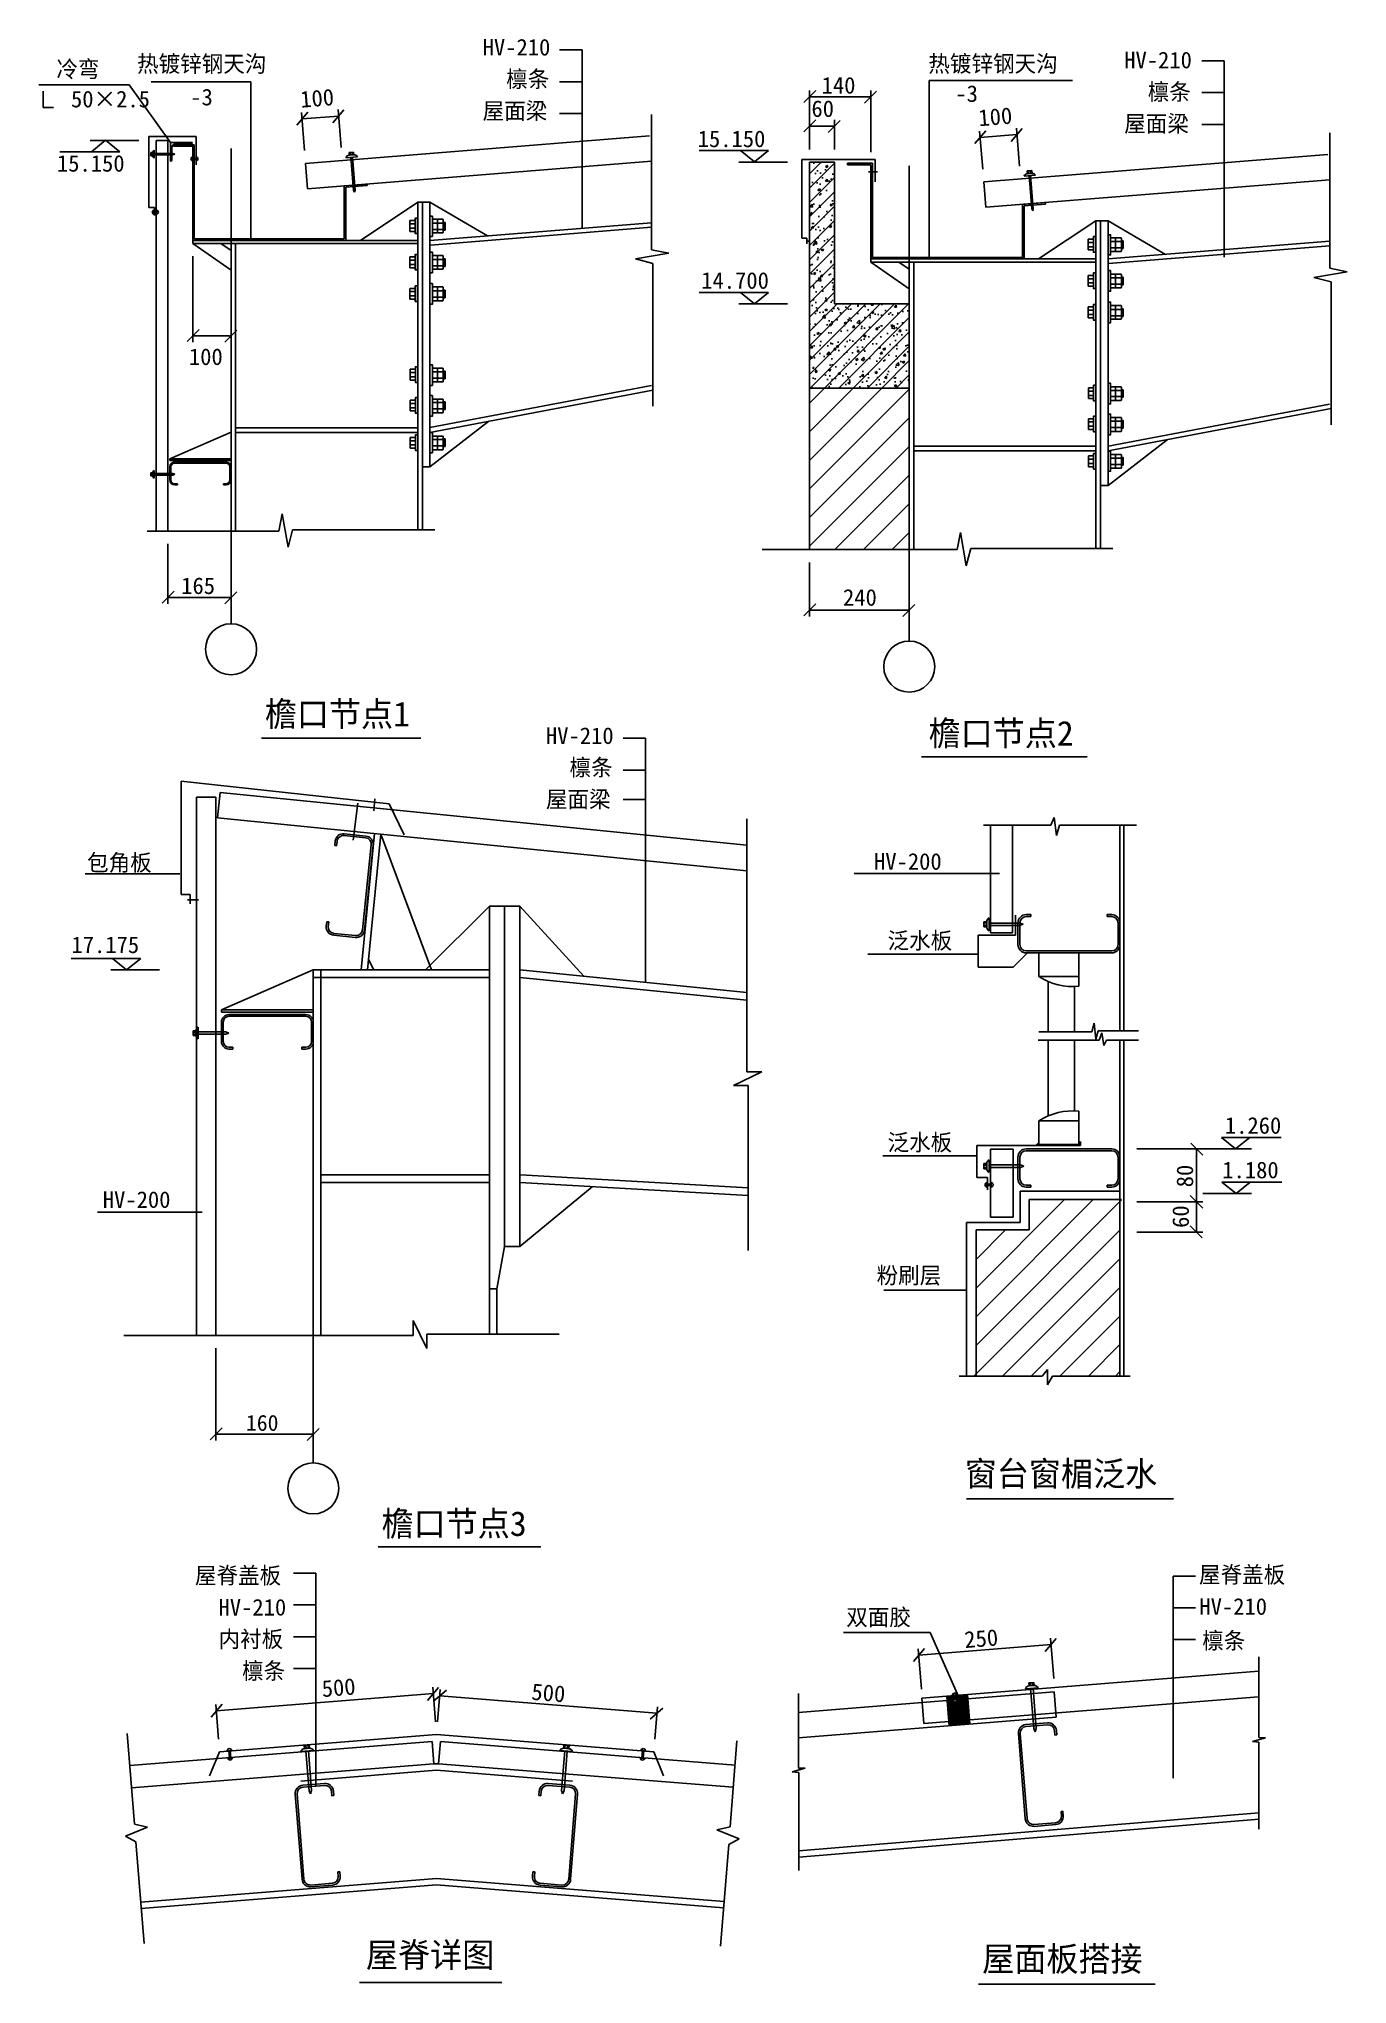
# Model space of a CAD drawing. Header units: metres. Extents: x 706 to 2758, y 1816 to 4866.
import ezdxf

# ---------------------------------------------------------------- set-up
doc = ezdxf.new("R2010")
doc.units = ezdxf.units.M

msp = doc.modelspace()

# ---------------------------------------------------------------- texts
for s, height, p in [('HV-210', 26, (1402.2, 4839.51)), ('冷弯', 26, (733.89, 4805.22)), ('热镀锌钢天沟', 26, (860.31, 4813.53)), ('檩条', 26, (1439.18, 4789.64)), ('热镀锌钢天沟', 26, (2101.1, 4813.68)), ('HV-210', 26, (2408.22, 4819.39)), ('140', 26, (1933.73, 4779.74)), ('-3', 26, (2143.46, 4766.71)), ('檩条', 26, (2445.2, 4769.52)), ('   50×2.5', 26, (703.66, 4758.17)), ('-3', 26, (943.73, 4761.3)), ('屋面梁', 26, (1402.2, 4739.78)), ('60', 26, (1917.76, 4743.17)), ('屋面梁', 26, (2408.22, 4719.66)), ('15.150', 26, (1739.4, 4695.85)), ('15.150', 26, (734.66, 4657.38)), ('14.700', 26, (1744.94, 4473.73)), ('100', 26, (941.62, 4354.19)), ('165', 26, (929.54, 3995.12)), ('240', 26, (1967.24, 3976.78)), ('檐口节点1', 38.7, (1060.61, 3787.56)), ('HV-210', 26, (1501.48, 3760.02)), ('檐口节点2', 38.7, (2101.42, 3757.39)), ('檩条', 26, (1538.45, 3710.16)), ('屋面梁', 26, (1501.48, 3660.29)), ('包角板', 26, (781.93, 3561.01)), ('HV-200', 26, (2015.89, 3562.8)), ('17.175', 26, (757.49, 3432.12)), ('泛水板', 26, (2037.07, 3438.78)), ('1.260', 26, (2566.02, 3148.87)), ('泛水板', 26, (2037.07, 3122.33)), ('1.180', 26, (2561.98, 3079.04)), ('HV-200', 26, (806.59, 3032.58)), ('粉刷层', 26, (2019.98, 2913.79)), ('160', 25, (1031.03, 2683.05)), ('窗台窗楣泛水', 38.7, (2158.11, 2596.43)), ('檐口节点3', 38.7, (1243.67, 2518.16)), ('屋脊盖板', 26, (951.09, 2443.28)), ('屋脊盖板', 26, (2525.48, 2444.47)), ('HV-210', 26, (988.07, 2393.41)), ('HV-210', 26, (2526.07, 2394.61)), ('双面胶', 26, (1972.36, 2377.85)), ('内衬板', 26, (988.07, 2343.55)), ('檩条', 26, (2530.55, 2341.16)), ('檩条', 26, (1025.05, 2293.69)), ('屋脊详图', 38.7, (1219.16, 1841.81)), ('屋面板搭接', 38.7, (2185.49, 1835.81))]:
    msp.add_text(s, height=height).set_placement(p)
for s, rotation, p in [('100', 4.57, (1117.2, 4757.55)), ('100', 4.57, (2180.64, 4728.5)), ('80', 90, (2516.24, 3064.87)), ('60', 90, (2509.62, 3001.21)), ('250', 4.57, (2158.51, 2342.36)), ('500', 4.57, (1150.91, 2265.48)), ('500', 355.43, (1477.88, 2261.4))]:
    msp.add_text(s, height=26, rotation=rotation).set_placement(p)

# ---------------------------------------------------------------- blocks, each defined once
blk = doc.blocks.new('_ARCHTICK')
at = {"color": 6, "linetype": 'ByBlock'}
blk.add_lwpolyline([(-0.99, -0.99), (0.89, 0.89)], dxfattribs=at)

# ---------------------------------------------------------------- hatches: boundary and pattern name
h = msp.add_hatch()
h.set_pattern_fill('AR-CONC', scale=0.2)
h.paths.add_polyline_path([(1914.72, 4318.1), (2071.11, 4318.1), (2071.11, 4449.99), (1954.09, 4449.99), (1954.09, 4672.11), (1914.72, 4672.11)])
h = msp.add_hatch()
h.set_pattern_fill('ANSI31', scale=5)
h.paths.add_polyline_path([(2071.11, 4318.1), (2071.11, 4449.99), (1954.09, 4449.99), (1954.09, 4672.11), (1914.72, 4672.11), (1914.72, 4318.1)])
h = msp.add_hatch()
h.set_pattern_fill('ANSI31', scale=10)
h.paths.add_polyline_path([(2071.11, 4318.1), (1914.72, 4318.1), (1914.72, 4064.68), (2071.11, 4064.68)])
h = msp.add_hatch()
h.set_pattern_fill('ANSI31', scale=0.05)
h.paths.add_polyline_path([(2269.84, 3130.23), (2274.59, 3130.23), (2274.59, 3131.84), (2274.59, 3135.17)])
h = msp.add_hatch()
h.set_pattern_fill('DOTS', scale=100)
h.paths.add_polyline_path([(2161.13, 3009.88), (2161.13, 2768.73), (2172.53, 2768.73), (2175.88, 2772.07), (2175.88, 2997.92), (2258.94, 2997.92), (2258.94, 3045.67), (2401.56, 3045.67), (2401.56, 3058.94), (2244.89, 3058.94), (2244.89, 3009.88)])
h = msp.add_hatch()
h.set_pattern_fill('ANSI31', scale=0.5)
h.paths.add_polyline_path([(2139.35, 2260.45), (2141.83, 2260.65), (2141.79, 2261.15), (2130.46, 2260.24), (2133.11, 2227.15), (2165.42, 2229.73), (2162.78, 2262.83), (2143.78, 2261.31), (2143.82, 2260.81), (2146.3, 2261.01, -0.85)])
h.paths.add_polyline_path([(2165.97, 2222.95), (2165.42, 2229.73), (2133.11, 2227.15), (2133.65, 2220.37)])
h.paths.add_polyline_path([(2162.78, 2262.83), (2162.23, 2269.61), (2143.24, 2268.09), (2143.78, 2261.31)])
h.paths.add_polyline_path([(2141.24, 2267.93), (2129.92, 2267.02), (2130.46, 2260.24), (2141.79, 2261.15)])

# ---------------------------------------------------------------- linework, layer by layer
for p, q in [((1522.83, 4848.2), (1558.15, 4848.2)), ((1558.15, 4848.2), (1558.15, 4568.21)), ((2529.71, 4831.18), (2564.8, 4831.18)), ((2564.8, 4831.18), (2564.8, 4523.21)), ((706.41, 4793.3), (847.96, 4793.3)), ((847.96, 4793.3), (912.63, 4703.13)), ((882.58, 4798), (1038.72, 4798)), ((1038.72, 4798), (1038.72, 4551.93)), ((1522.83, 4798.34), (1558.15, 4798.34)), ((2327.3, 4800.13), (2102.17, 4800.13)), ((2102.17, 4800.13), (2102.17, 4522.88)), ((713.28, 4783.78), (713.28, 4758.06)), ((713.28, 4758.06), (729.11, 4758.06)), ((1914.72, 4692.11), (1914.72, 4784.6)), ((2011.11, 4774.6), (1914.72, 4774.6)), ((2011.11, 4688.08), (2011.11, 4784.6)), ((2529.71, 4781.32), (2564.8, 4781.32)), ((1122.86, 4690.46), (1118.1, 4749.96)), ((1118.9, 4739.99), (1176.5, 4744.6)), ((1180.46, 4695.07), (1175.7, 4754.57)), ((1522.83, 4748.47), (1558.15, 4748.47)), ((1667.24, 4747.19), (1667.24, 4534.92)), ((1914.72, 4692.11), (1914.72, 4738.73)), ((1914.72, 4728.73), (1954.09, 4728.73)), ((1954.09, 4692.11), (1954.09, 4738.73)), ((2529.71, 4731.46), (2564.8, 4731.46)), ((862.96, 4706.12), (786.54, 4706.12)), ((810.93, 4706.49), (788.91, 4688.61)), ((810.93, 4706.49), (833.1, 4688.61)), ((953.12, 4712.72), (878.65, 4712.72)), ((878.65, 4712.72), (878.65, 4600.98)), ((908.35, 4706.12), (890.35, 4706.12)), ((890.35, 4706.12), (890.35, 4093.73)), ((908.35, 4706.12), (908.35, 4093.73)), ((912.63, 4703.13), (912.63, 4673.63)), ((946.77, 4703.13), (912.63, 4703.13)), ((917.66, 4697.13), (917.66, 4699.53)), ((917.66, 4699.53), (950.06, 4699.53)), ((917.66, 4697.13), (947.66, 4697.13)), ((944.97, 4700.73), (920.83, 4700.73)), ((946.77, 4702.53), (946.77, 4703.13)), ((947.66, 4697.13), (947.66, 4549.53)), ((950.06, 4699.53), (950.06, 4551.93)), ((953.12, 4668.3), (953.12, 4712.72)), ((1124.47, 4670.35), (1664.05, 4713.52)), ((2186.31, 4661.4), (2181.55, 4720.9)), ((2182.35, 4710.93), (2239.95, 4715.54)), ((2243.91, 4666.01), (2239.15, 4725.51)), ((2730.69, 4718.14), (2730.69, 4505.87)), ((833.1, 4688.61), (739.29, 4688.61)), ((882.05, 4687.21), (882.05, 4682.4)), ((884.97, 4687.21), (882.05, 4687.21)), ((882.05, 4685.63), (884.97, 4685.63)), ((882.05, 4683.57), (884.97, 4683.57)), ((882.05, 4682.4), (884.97, 4682.4)), ((884.97, 4682.4), (884.97, 4687.21)), ((887.25, 4690.85), (887.25, 4678.76)), ((887.25, 4686), (916.19, 4686)), ((887.25, 4683.6), (916.19, 4683.6)), ((912.63, 4673.63), (913.03, 4673.63)), ((914.83, 4694.73), (914.83, 4675.43)), ((916.19, 4686), (919.36, 4684.8)), ((916.19, 4683.6), (919.36, 4684.8)), ((947.38, 4680.54), (947.38, 4674.26)), ((947.38, 4678.31), (953.12, 4678.31)), ((947.38, 4676.5), (953.12, 4676.5)), ((953.12, 4680.54), (953.12, 4674.26)), ((1007.66, 4693.84), (1007.66, 3948.56)), ((1127.66, 4630.48), (1124.47, 4670.35)), ((1127.66, 4630.48), (1667.24, 4673.65)), ((1205.91, 4680.72), (1187.84, 4679.27)), ((1199.85, 4688.06), (1192.66, 4687.49)), ((1192.66, 4687.49), (1193.01, 4683.13)), ((1193.01, 4683.13), (1200.19, 4683.71)), ((1194.41, 4687.63), (1194.76, 4683.27)), ((1195.68, 4679.9), (1199.83, 4628.02)), ((1197.48, 4687.87), (1197.83, 4683.52)), ((1198.07, 4680.09), (1202.22, 4628.21)), ((1200.19, 4683.71), (1199.85, 4688.06)), ((1741.56, 4690.43), (1850.56, 4690.43)), ((1880.24, 4672.11), (1803.82, 4672.11)), ((1828.54, 4672.54), (1806.37, 4690.43)), ((1828.54, 4672.54), (1850.56, 4690.43)), ((1828.54, 4672.54), (1828.54, 4672.54)), ((1902.48, 4553.32), (1902.48, 4676.58)), ((1902.48, 4676.58), (2017.68, 4676.58)), ((1954.09, 4672.11), (1914.72, 4672.11)), ((1914.72, 4672.11), (1914.72, 4064.68)), ((1954.09, 4449.99), (1954.09, 4672.11)), ((1974.11, 4670.48), (2013.51, 4670.48)), ((1974.11, 4668.08), (1974.11, 4670.48)), ((1974.11, 4668.08), (2011.11, 4668.08)), ((2011.11, 4668.08), (2011.11, 4520.48)), ((2013.51, 4670.48), (2013.51, 4522.88)), ((2017.68, 4676.58), (2017.68, 4641.47)), ((2071.11, 4666.59), (2071.11, 3921.31)), ((2187.92, 4641.3), (2727.5, 4684.46)), ((1185.26, 4635.09), (1221.15, 4637.96)), ((1221.15, 4637.96), (1221.34, 4635.56)), ((2021.55, 4656.96), (2007.16, 4656.96)), ((2191.11, 4601.42), (2187.92, 4641.3)), ((2191.11, 4601.42), (2730.69, 4644.59)), ((2269.36, 4651.67), (2251.29, 4650.22)), ((2263.3, 4659.01), (2256.11, 4658.43)), ((2256.11, 4658.43), (2256.46, 4654.08)), ((2256.46, 4654.08), (2263.64, 4654.65)), ((2257.86, 4658.57), (2258.21, 4654.22)), ((2259.13, 4650.85), (2263.28, 4598.96)), ((2260.93, 4658.82), (2261.28, 4654.46)), ((2261.52, 4651.04), (2265.67, 4599.15)), ((2263.64, 4654.65), (2263.3, 4659.01)), ((1185.26, 4635.09), (1185.26, 4551.93)), ((1187.66, 4632.87), (1221.34, 4635.56)), ((1187.66, 4632.87), (1187.66, 4549.53)), ((1199.83, 4628.02), (1201.28, 4624.96)), ((1202.22, 4628.21), (1201.28, 4624.96)), ((1300.46, 4609.53), (1210.46, 4549.53)), ((1300.46, 4609.53), (1319.66, 4609.53)), ((1300.46, 4609.53), (1300.46, 4095.53)), ((1307.66, 4609.53), (1307.66, 4095.53)), ((1319.66, 4609.53), (1409.66, 4556.73)), ((1319.66, 4609.53), (1319.66, 4194.57)), ((2248.71, 4606.03), (2284.6, 4608.9)), ((2248.71, 4606.03), (2248.71, 4522.88)), ((2251.11, 4603.82), (2284.79, 4606.51)), ((2284.6, 4608.9), (2284.79, 4606.51)), ((887.67, 4600.98), (878.65, 4600.98)), ((886.84, 4596.94), (886.84, 4590.66)), ((886.84, 4594.7), (891.05, 4594.7)), ((886.84, 4592.9), (891.05, 4592.9)), ((887.67, 4600.98), (887.67, 4588.85)), ((891.05, 4596.94), (891.05, 4590.66)), ((1288.17, 4580.59), (1296.41, 4580.59)), ((1288.17, 4563.72), (1288.17, 4580.59)), ((1296.41, 4575.51), (1288.17, 4575.51)), ((1319.66, 4549.53), (1667.24, 4577.34)), ((1323.71, 4582.84), (1323.33, 4582.36)), ((1323.33, 4582.84), (1323.33, 4561.24)), ((1340.4, 4576.78), (1323.33, 4576.78)), ((1330.92, 4582.84), (1323.71, 4582.84)), ((1330.92, 4582.84), (1331.31, 4582.36)), ((1331.7, 4582.84), (1331.31, 4582.36)), ((1331.31, 4582.36), (1331.31, 4561.71)), ((1331.31, 4561.71), (1331.31, 4582.36)), ((1340.02, 4582.84), (1331.7, 4582.84)), ((1340.02, 4582.84), (1340.4, 4582.36)), ((1340.4, 4561.71), (1340.4, 4582.36)), ((1340.4, 4577.85), (1343.19, 4577.85)), ((1340.8, 4565.85), (1340.8, 4577.85)), ((1341.4, 4565.85), (1341.4, 4577.85)), ((1341.99, 4565.85), (1341.99, 4577.85)), ((1342.59, 4565.85), (1342.59, 4577.85)), ((1343.19, 4565.85), (1343.19, 4577.85)), ((2251.11, 4603.82), (2251.11, 4520.48)), ((2263.28, 4598.96), (2264.73, 4595.91)), ((2265.67, 4599.15), (2264.73, 4595.91)), ((2363.91, 4580.48), (2273.91, 4520.48)), ((2363.91, 4580.48), (2383.11, 4580.48)), ((2363.91, 4580.48), (2363.91, 4066.48)), ((2371.11, 4580.48), (2371.11, 4066.48)), ((2383.11, 4580.48), (2473.11, 4527.68)), ((2383.11, 4580.48), (2383.11, 4165.52)), ((947.66, 4544.73), (947.66, 4549.53)), ((947.66, 4549.53), (1187.66, 4549.53)), ((947.66, 4544.73), (1007.66, 4502.89)), ((947.66, 4544.73), (1300.46, 4544.73)), ((950.06, 4551.93), (1185.26, 4551.93)), ((991.56, 4544.73), (1007.66, 4533.5)), ((1007.66, 4544.73), (1007.66, 4093.73)), ((1014.86, 4544.73), (1014.86, 4093.73)), ((1187.66, 4549.53), (1300.46, 4549.53)), ((1296.41, 4568.8), (1288.17, 4568.8)), ((1288.17, 4563.72), (1296.41, 4563.72)), ((1320.24, 4542.35), (1667.24, 4570.12)), ((1340.4, 4566.91), (1323.33, 4566.91)), ((1323.71, 4561.24), (1323.33, 4561.71)), ((1323.71, 4561.24), (1330.92, 4561.24)), ((1330.92, 4561.24), (1331.31, 4561.71)), ((1331.7, 4561.24), (1331.31, 4561.71)), ((1331.7, 4561.24), (1340.02, 4561.24)), ((1340.02, 4561.24), (1340.4, 4561.71)), ((1340.4, 4565.85), (1343.19, 4565.85)), ((1910.71, 4553.32), (1902.48, 4553.32)), ((1915.72, 4548.16), (1909.44, 4548.16)), ((1910.71, 4544.35), (1910.71, 4553.32)), ((2351.62, 4534.66), (2351.62, 4551.54)), ((2351.62, 4551.54), (2359.86, 4551.54)), ((2359.86, 4546.46), (2351.62, 4546.46)), ((2383.11, 4520.48), (2730.69, 4548.28)), ((2386.78, 4553.78), (2386.78, 4532.18)), ((2387.16, 4553.78), (2386.78, 4553.31)), ((2403.85, 4547.73), (2386.78, 4547.73)), ((2394.37, 4553.78), (2387.16, 4553.78)), ((2394.37, 4553.78), (2394.76, 4553.31)), ((2395.15, 4553.78), (2394.76, 4553.31)), ((2394.76, 4532.66), (2394.76, 4553.31)), ((2394.76, 4553.31), (2394.76, 4532.66)), ((2403.47, 4553.78), (2395.15, 4553.78)), ((2403.47, 4553.78), (2403.85, 4553.31)), ((2403.85, 4532.66), (2403.85, 4553.31)), ((2403.85, 4548.79), (2406.63, 4548.79)), ((2404.25, 4536.79), (2404.25, 4548.79)), ((2404.85, 4536.79), (2404.85, 4548.79)), ((2405.43, 4536.79), (2405.43, 4548.79)), ((2406.03, 4536.79), (2406.03, 4548.79)), ((2406.63, 4536.79), (2406.63, 4548.79)), ((947.66, 4524.73), (947.66, 4389.94)), ((1007.66, 4524.73), (1007.66, 4389.94)), ((1288.17, 4523.63), (1296.41, 4523.63)), ((1288.17, 4506.75), (1288.17, 4523.63)), ((1296.41, 4518.55), (1288.17, 4518.55)), ((1323.33, 4525.87), (1323.33, 4504.27)), ((1323.71, 4525.87), (1323.33, 4525.4)), ((1340.4, 4519.82), (1323.33, 4519.82)), ((1330.92, 4525.87), (1323.71, 4525.87)), ((1330.92, 4525.87), (1331.31, 4525.4)), ((1331.7, 4525.87), (1331.31, 4525.4)), ((1331.31, 4525.4), (1331.31, 4504.75)), ((1331.31, 4504.75), (1331.31, 4525.4)), ((1340.02, 4525.87), (1331.7, 4525.87)), ((1340.02, 4525.87), (1340.4, 4525.4)), ((1340.4, 4504.75), (1340.4, 4525.4)), ((1340.4, 4520.88), (1343.19, 4520.88)), ((1340.8, 4508.88), (1340.8, 4520.88)), ((1341.4, 4508.88), (1341.4, 4520.88)), ((1341.99, 4508.88), (1341.99, 4520.88)), ((1342.59, 4508.88), (1342.59, 4520.88)), ((1343.19, 4508.88), (1343.19, 4520.88)), ((1694.25, 4529.53), (1642.03, 4520.53)), ((1642.03, 4520.53), (1669.04, 4513.45)), ((1667.24, 4534.92), (1694.25, 4529.53)), ((2011.11, 4515.68), (2011.11, 4520.48)), ((2011.11, 4520.48), (2251.11, 4520.48)), ((2011.11, 4515.68), (2071.11, 4473.84)), ((2011.11, 4515.68), (2363.91, 4515.68)), ((2013.51, 4522.88), (2248.71, 4522.88)), ((2055.01, 4515.68), (2071.11, 4504.45)), ((2071.11, 4515.68), (2071.11, 4064.68)), ((2078.31, 4515.68), (2078.31, 4064.68)), ((2251.11, 4520.48), (2363.91, 4520.48)), ((2359.86, 4539.74), (2351.62, 4539.74)), ((2351.62, 4534.66), (2359.86, 4534.66)), ((2383.68, 4513.3), (2730.69, 4541.06)), ((2403.85, 4537.85), (2386.78, 4537.85)), ((2387.16, 4532.18), (2386.78, 4532.66)), ((2387.16, 4532.18), (2394.37, 4532.18)), ((2394.37, 4532.18), (2394.76, 4532.66)), ((2395.15, 4532.18), (2394.76, 4532.66)), ((2395.15, 4532.18), (2403.47, 4532.18)), ((2403.47, 4532.18), (2403.85, 4532.66)), ((2403.85, 4536.79), (2406.63, 4536.79)), ((1296.41, 4511.83), (1288.17, 4511.83)), ((1288.17, 4506.75), (1296.41, 4506.75)), ((1340.4, 4509.94), (1323.33, 4509.94)), ((1323.71, 4504.27), (1323.33, 4504.75)), ((1323.71, 4504.27), (1330.92, 4504.27)), ((1330.92, 4504.27), (1331.31, 4504.75)), ((1331.7, 4504.27), (1331.31, 4504.75)), ((1331.7, 4504.27), (1340.02, 4504.27)), ((1340.02, 4504.27), (1340.4, 4504.75)), ((1340.4, 4508.88), (1343.19, 4508.88)), ((1669.04, 4513.45), (1669.04, 4289.61)), ((2351.62, 4477.7), (2351.62, 4494.57)), ((2351.62, 4494.57), (2359.86, 4494.57)), ((2359.86, 4489.49), (2351.62, 4489.49)), ((2387.16, 4496.82), (2386.78, 4496.34)), ((2386.78, 4496.82), (2386.78, 4475.22)), ((2403.85, 4490.77), (2386.78, 4490.77)), ((2394.37, 4496.82), (2387.16, 4496.82)), ((2394.37, 4496.82), (2394.76, 4496.34)), ((2395.15, 4496.82), (2394.76, 4496.34)), ((2394.76, 4475.69), (2394.76, 4496.34)), ((2394.76, 4496.34), (2394.76, 4475.69)), ((2403.47, 4496.82), (2395.15, 4496.82)), ((2403.47, 4496.82), (2403.85, 4496.34)), ((2403.85, 4475.69), (2403.85, 4496.34)), ((2403.85, 4491.83), (2406.63, 4491.83)), ((2404.25, 4479.83), (2404.25, 4491.83)), ((2404.85, 4479.83), (2404.85, 4491.83)), ((2405.43, 4479.83), (2405.43, 4491.83)), ((2406.03, 4479.83), (2406.03, 4491.83)), ((2406.63, 4479.83), (2406.63, 4491.83)), ((2757.7, 4500.47), (2705.48, 4491.48)), ((2705.48, 4491.48), (2732.49, 4484.39)), ((2730.69, 4505.87), (2757.7, 4500.47)), ((2732.49, 4484.39), (2732.49, 4260.56)), ((1288.17, 4474.28), (1296.41, 4474.28)), ((1288.17, 4457.4), (1288.17, 4474.28)), ((1296.41, 4469.2), (1288.17, 4469.2)), ((1296.41, 4462.48), (1288.17, 4462.48)), ((1288.17, 4457.4), (1296.41, 4457.4)), ((1323.33, 4476.52), (1323.33, 4454.92)), ((1323.71, 4476.52), (1323.33, 4476.05)), ((1340.4, 4470.47), (1323.33, 4470.47)), ((1340.4, 4460.59), (1323.33, 4460.59)), ((1323.71, 4454.92), (1323.33, 4455.4)), ((1330.92, 4476.52), (1323.71, 4476.52)), ((1323.71, 4454.92), (1330.92, 4454.92)), ((1330.92, 4476.52), (1331.31, 4476.05)), ((1330.92, 4454.92), (1331.31, 4455.4)), ((1331.7, 4476.52), (1331.31, 4476.05)), ((1331.31, 4476.05), (1331.31, 4455.4)), ((1331.31, 4455.4), (1331.31, 4476.05)), ((1331.7, 4454.92), (1331.31, 4455.4)), ((1340.02, 4476.52), (1331.7, 4476.52)), ((1331.7, 4454.92), (1340.02, 4454.92)), ((1340.02, 4476.52), (1340.4, 4476.05)), ((1340.02, 4454.92), (1340.4, 4455.4)), ((1340.4, 4455.4), (1340.4, 4476.05)), ((1340.4, 4471.53), (1343.19, 4471.53)), ((1340.4, 4459.53), (1343.19, 4459.53)), ((1340.8, 4459.53), (1340.8, 4471.53)), ((1341.4, 4459.53), (1341.4, 4471.53)), ((1341.99, 4459.53), (1341.99, 4471.53)), ((1342.59, 4459.53), (1342.59, 4471.53)), ((1343.19, 4459.53), (1343.19, 4471.53)), ((1741.69, 4467.81), (1850.68, 4467.81)), ((1828.66, 4449.92), (1806.49, 4467.81)), ((1828.66, 4449.92), (1850.68, 4467.81)), ((2359.86, 4482.78), (2351.62, 4482.78)), ((2351.62, 4477.7), (2359.86, 4477.7)), ((2403.85, 4480.89), (2386.78, 4480.89)), ((2387.16, 4475.22), (2386.78, 4475.69)), ((2387.16, 4475.22), (2394.37, 4475.22)), ((2394.37, 4475.22), (2394.76, 4475.69)), ((2395.15, 4475.22), (2394.76, 4475.69)), ((2395.15, 4475.22), (2403.47, 4475.22)), ((2403.47, 4475.22), (2403.85, 4475.69)), ((2403.85, 4479.83), (2406.63, 4479.83)), ((1880.24, 4449.99), (1803.82, 4449.99)), ((2071.11, 4449.99), (1954.09, 4449.99)), ((2351.62, 4428.35), (2351.62, 4445.22)), ((2351.62, 4445.22), (2359.86, 4445.22)), ((2359.86, 4440.14), (2351.62, 4440.14)), ((2359.86, 4433.43), (2351.62, 4433.43)), ((2351.62, 4428.35), (2359.86, 4428.35)), ((2387.16, 4447.47), (2386.78, 4446.99)), ((2386.78, 4447.47), (2386.78, 4425.87)), ((2403.85, 4441.42), (2386.78, 4441.42)), ((2403.85, 4431.54), (2386.78, 4431.54)), ((2387.16, 4425.87), (2386.78, 4426.34)), ((2394.37, 4447.47), (2387.16, 4447.47)), ((2387.16, 4425.87), (2394.37, 4425.87)), ((2394.37, 4447.47), (2394.76, 4446.99)), ((2394.37, 4425.87), (2394.76, 4426.34)), ((2395.15, 4447.47), (2394.76, 4446.99)), ((2394.76, 4426.34), (2394.76, 4446.99)), ((2394.76, 4446.99), (2394.76, 4426.34)), ((2395.15, 4425.87), (2394.76, 4426.34)), ((2403.47, 4447.47), (2395.15, 4447.47)), ((2395.15, 4425.87), (2403.47, 4425.87)), ((2403.47, 4447.47), (2403.85, 4446.99)), ((2403.47, 4425.87), (2403.85, 4426.34)), ((2403.85, 4426.34), (2403.85, 4446.99)), ((2403.85, 4442.48), (2406.63, 4442.48)), ((2403.85, 4430.48), (2406.63, 4430.48)), ((2404.25, 4430.48), (2404.25, 4442.48)), ((2404.85, 4430.48), (2404.85, 4442.48)), ((2405.43, 4430.48), (2405.43, 4442.48)), ((2406.03, 4430.48), (2406.03, 4442.48)), ((2406.63, 4430.48), (2406.63, 4442.48)), ((947.66, 4399.94), (1007.66, 4399.94)), ((1288.56, 4347.41), (1296.79, 4347.41)), ((1288.56, 4330.54), (1288.56, 4347.41)), ((1296.79, 4342.33), (1288.56, 4342.33)), ((1296.79, 4335.62), (1288.56, 4335.62)), ((1323.71, 4349.18), (1323.33, 4348.71)), ((1323.33, 4327.58), (1323.33, 4349.18)), ((1340.4, 4343.51), (1323.33, 4343.51)), ((1340.4, 4333.63), (1323.33, 4333.63)), ((1323.71, 4349.18), (1330.92, 4349.18)), ((1330.92, 4349.18), (1331.31, 4348.71)), ((1331.7, 4349.18), (1331.31, 4348.71)), ((1331.31, 4328.06), (1331.31, 4348.71)), ((1331.31, 4348.71), (1331.31, 4328.06)), ((1331.7, 4349.18), (1340.02, 4349.18)), ((1340.02, 4349.18), (1340.4, 4348.71)), ((1340.4, 4348.71), (1340.4, 4328.06)), ((1340.4, 4344.57), (1343.19, 4344.57)), ((1340.4, 4332.57), (1343.19, 4332.57)), ((1340.8, 4344.57), (1340.8, 4332.57)), ((1341.4, 4344.57), (1341.4, 4332.57)), ((1341.99, 4344.57), (1341.99, 4332.57)), ((1342.59, 4344.57), (1342.59, 4332.57)), ((1343.19, 4344.57), (1343.19, 4332.57)), ((1288.56, 4330.54), (1296.79, 4330.54)), ((1319.66, 4256.15), (1666.81, 4321.8)), ((1319.66, 4248.57), (1669.04, 4314.95)), ((1323.71, 4327.58), (1323.33, 4328.06)), ((1323.71, 4300.84), (1323.33, 4300.36)), ((1323.33, 4279.24), (1323.33, 4300.84)), ((1330.92, 4327.58), (1323.71, 4327.58)), ((1323.71, 4300.84), (1330.92, 4300.84)), ((1330.92, 4327.58), (1331.31, 4328.06)), ((1330.92, 4300.84), (1331.31, 4300.36)), ((1331.7, 4327.58), (1331.31, 4328.06)), ((1331.7, 4300.84), (1331.31, 4300.36)), ((1340.02, 4327.58), (1331.7, 4327.58)), ((1331.7, 4300.84), (1340.02, 4300.84)), ((1340.02, 4327.58), (1340.4, 4328.06)), ((1340.02, 4300.84), (1340.4, 4300.36)), ((2071.11, 4318.1), (1914.72, 4318.1)), ((2352.01, 4301.48), (2352.01, 4318.36)), ((2352.01, 4318.36), (2360.24, 4318.36)), ((2360.24, 4313.28), (2352.01, 4313.28)), ((2360.24, 4306.56), (2352.01, 4306.56)), ((2352.01, 4301.48), (2360.24, 4301.48)), ((2386.78, 4298.53), (2386.78, 4320.13)), ((2387.16, 4320.13), (2386.78, 4319.65)), ((2403.85, 4314.46), (2386.78, 4314.46)), ((2403.85, 4304.58), (2386.78, 4304.58)), ((2387.16, 4320.13), (2394.37, 4320.13)), ((2394.37, 4320.13), (2394.76, 4319.65)), ((2395.15, 4320.13), (2394.76, 4319.65)), ((2394.76, 4319.65), (2394.76, 4299)), ((2394.76, 4299), (2394.76, 4319.65)), ((2395.15, 4320.13), (2403.47, 4320.13)), ((2403.47, 4320.13), (2403.85, 4319.65)), ((2403.85, 4319.65), (2403.85, 4299)), ((2403.85, 4315.52), (2406.63, 4315.52)), ((2403.85, 4303.52), (2406.63, 4303.52)), ((2404.25, 4315.52), (2404.25, 4303.52)), ((2404.85, 4315.52), (2404.85, 4303.52)), ((2405.43, 4315.52), (2405.43, 4303.52)), ((2406.03, 4315.52), (2406.03, 4303.52)), ((2406.63, 4315.52), (2406.63, 4303.52)), ((1288.56, 4282.19), (1288.56, 4299.07)), ((1288.56, 4299.07), (1296.79, 4299.07)), ((1296.79, 4293.99), (1288.56, 4293.99)), ((1296.79, 4287.27), (1288.56, 4287.27)), ((1288.56, 4282.19), (1296.79, 4282.19)), ((1340.4, 4295.17), (1323.33, 4295.17)), ((1340.4, 4285.29), (1323.33, 4285.29)), ((1323.71, 4279.24), (1323.33, 4279.71)), ((1330.92, 4279.24), (1323.71, 4279.24)), ((1330.92, 4279.24), (1331.31, 4279.71)), ((1331.31, 4279.71), (1331.31, 4300.36)), ((1331.31, 4300.36), (1331.31, 4279.71)), ((1331.7, 4279.24), (1331.31, 4279.71)), ((1340.02, 4279.24), (1331.7, 4279.24)), ((1340.02, 4279.24), (1340.4, 4279.71)), ((1340.4, 4300.36), (1340.4, 4279.71)), ((1340.4, 4296.23), (1343.19, 4296.23)), ((1340.4, 4284.23), (1343.19, 4284.23)), ((1340.8, 4296.23), (1340.8, 4284.23)), ((1341.4, 4296.23), (1341.4, 4284.23)), ((1341.99, 4296.23), (1341.99, 4284.23)), ((1342.59, 4296.23), (1342.59, 4284.23)), ((1343.19, 4296.23), (1343.19, 4284.23)), ((2352.01, 4253.14), (2352.01, 4270.02)), ((2352.01, 4270.02), (2360.24, 4270.02)), ((2383.11, 4227.09), (2730.26, 4292.74)), ((2383.11, 4219.52), (2732.49, 4285.9)), ((2387.16, 4298.53), (2386.78, 4299)), ((2386.78, 4250.18), (2386.78, 4271.78)), ((2387.16, 4271.78), (2386.78, 4271.31)), ((2394.37, 4298.53), (2387.16, 4298.53)), ((2387.16, 4271.78), (2394.37, 4271.78)), ((2394.37, 4298.53), (2394.76, 4299)), ((2394.37, 4271.78), (2394.76, 4271.31)), ((2395.15, 4298.53), (2394.76, 4299)), ((2395.15, 4271.78), (2394.76, 4271.31)), ((2394.76, 4271.31), (2394.76, 4250.66)), ((2394.76, 4250.66), (2394.76, 4271.31)), ((2403.47, 4298.53), (2395.15, 4298.53)), ((2395.15, 4271.78), (2403.47, 4271.78)), ((2403.47, 4298.53), (2403.85, 4299)), ((2403.47, 4271.78), (2403.85, 4271.31)), ((2403.85, 4271.31), (2403.85, 4250.66)), ((911.66, 4206.98), (1007.66, 4248.98)), ((1300.46, 4255.77), (1014.86, 4255.77)), ((1300.46, 4248.57), (1014.86, 4248.57)), ((1288.56, 4240.62), (1296.79, 4240.62)), ((1288.56, 4223.75), (1288.56, 4240.62)), ((1319.66, 4194.57), (1411.9, 4266.1)), ((1323.33, 4221.27), (1323.33, 4242.87)), ((1323.71, 4242.87), (1323.33, 4242.39)), ((1323.71, 4242.87), (1330.92, 4242.87)), ((1330.92, 4242.87), (1331.31, 4242.39)), ((1331.7, 4242.87), (1331.31, 4242.39)), ((1331.31, 4242.39), (1331.31, 4221.74)), ((1331.31, 4221.74), (1331.31, 4242.39)), ((1331.7, 4242.87), (1340.02, 4242.87)), ((1340.02, 4242.87), (1340.4, 4242.39)), ((1340.4, 4242.39), (1340.4, 4221.74)), ((2360.24, 4264.94), (2352.01, 4264.94)), ((2360.24, 4258.22), (2352.01, 4258.22)), ((2352.01, 4253.14), (2360.24, 4253.14)), ((2403.85, 4266.11), (2386.78, 4266.11)), ((2403.85, 4256.24), (2386.78, 4256.24)), ((2387.16, 4250.18), (2386.78, 4250.66)), ((2394.37, 4250.18), (2387.16, 4250.18)), ((2394.37, 4250.18), (2394.76, 4250.66)), ((2395.15, 4250.18), (2394.76, 4250.66)), ((2403.47, 4250.18), (2395.15, 4250.18)), ((2403.47, 4250.18), (2403.85, 4250.66)), ((2403.85, 4267.17), (2406.63, 4267.17)), ((2403.85, 4255.17), (2406.63, 4255.17)), ((2404.25, 4267.17), (2404.25, 4255.17)), ((2404.85, 4267.17), (2404.85, 4255.17)), ((2405.43, 4267.17), (2405.43, 4255.17)), ((2406.03, 4267.17), (2406.03, 4255.17)), ((2406.63, 4267.17), (2406.63, 4255.17)), ((1296.79, 4235.54), (1288.56, 4235.54)), ((1296.79, 4228.83), (1288.56, 4228.83)), ((1288.56, 4223.75), (1296.79, 4223.75)), ((1340.4, 4237.2), (1323.33, 4237.2)), ((1340.4, 4227.32), (1323.33, 4227.32)), ((1323.71, 4221.27), (1323.33, 4221.74)), ((1330.92, 4221.27), (1323.71, 4221.27)), ((1330.92, 4221.27), (1331.31, 4221.74)), ((1331.7, 4221.27), (1331.31, 4221.74)), ((1340.02, 4221.27), (1331.7, 4221.27)), ((1340.02, 4221.27), (1340.4, 4221.74)), ((1340.4, 4238.26), (1343.19, 4238.26)), ((1340.4, 4226.26), (1343.19, 4226.26)), ((1340.8, 4238.26), (1340.8, 4226.26)), ((1341.4, 4238.26), (1341.4, 4226.26)), ((1341.99, 4238.26), (1341.99, 4226.26)), ((1342.59, 4238.26), (1342.59, 4226.26)), ((1343.19, 4238.26), (1343.19, 4226.26)), ((2363.91, 4226.72), (2078.31, 4226.72)), ((2363.91, 4219.52), (2078.31, 4219.52)), ((2352.01, 4194.69), (2352.01, 4211.57)), ((2352.01, 4211.57), (2360.24, 4211.57)), ((2383.11, 4165.52), (2475.35, 4237.04)), ((2386.78, 4192.21), (2386.78, 4213.81)), ((2387.16, 4213.81), (2386.78, 4213.34)), ((2387.16, 4213.81), (2394.37, 4213.81)), ((2394.37, 4213.81), (2394.76, 4213.34)), ((2395.15, 4213.81), (2394.76, 4213.34)), ((2394.76, 4192.69), (2394.76, 4213.34)), ((2394.76, 4213.34), (2394.76, 4192.69)), ((2395.15, 4213.81), (2403.47, 4213.81)), ((2403.47, 4213.81), (2403.85, 4213.34)), ((2403.85, 4213.34), (2403.85, 4192.69)), ((2403.85, 4209.2), (2406.63, 4209.2)), ((2404.25, 4209.2), (2404.25, 4197.2)), ((2404.85, 4209.2), (2404.85, 4197.2)), ((2405.43, 4209.2), (2405.43, 4197.2)), ((2406.03, 4209.2), (2406.03, 4197.2)), ((2406.63, 4209.2), (2406.63, 4197.2)), ((882.05, 4185.22), (882.05, 4180.42)), ((884.97, 4185.22), (882.05, 4185.22)), ((882.05, 4183.64), (884.97, 4183.64)), ((882.05, 4181.59), (884.97, 4181.59)), ((882.05, 4180.42), (884.97, 4180.42)), ((884.97, 4180.42), (884.97, 4185.22)), ((887.25, 4188.86), (887.25, 4176.78)), ((887.25, 4184.02), (916.19, 4184.02)), ((887.25, 4181.62), (916.19, 4181.62)), ((1007.66, 4206.98), (911.66, 4206.98)), ((911.66, 4206.98), (911.66, 4204.58)), ((1007.66, 4204.58), (911.66, 4204.58)), ((911.66, 4173.98), (911.66, 4194.38)), ((913.46, 4194.38), (913.46, 4173.98)), ((916.19, 4184.02), (919.36, 4182.82)), ((916.19, 4181.62), (919.36, 4182.82)), ((999.86, 4202.18), (919.46, 4202.18)), ((999.86, 4200.38), (919.46, 4200.38)), ((1005.86, 4194.38), (1005.86, 4173.98)), ((1007.66, 4194.38), (1007.66, 4173.98)), ((1319.66, 4194.57), (1307.66, 4194.57)), ((2360.24, 4206.49), (2352.01, 4206.49)), ((2360.24, 4199.77), (2352.01, 4199.77)), ((2352.01, 4194.69), (2360.24, 4194.69)), ((2403.85, 4208.14), (2386.78, 4208.14)), ((2403.85, 4198.27), (2386.78, 4198.27)), ((2387.16, 4192.21), (2386.78, 4192.69)), ((2394.37, 4192.21), (2387.16, 4192.21)), ((2394.37, 4192.21), (2394.76, 4192.69)), ((2395.15, 4192.21), (2394.76, 4192.69)), ((2403.47, 4192.21), (2395.15, 4192.21)), ((2403.47, 4192.21), (2403.85, 4192.69)), ((2403.85, 4197.2), (2406.63, 4197.2)), ((923.66, 4167.98), (919.46, 4167.98)), ((923.66, 4166.18), (919.46, 4166.18)), ((923.66, 4167.98), (923.66, 4166.18)), ((995.66, 4167.98), (995.66, 4166.18)), ((999.86, 4167.98), (995.66, 4167.98)), ((999.86, 4166.18), (995.66, 4166.18)), ((2383.11, 4165.52), (2371.11, 4165.52)), ((1082.69, 4093.73), (1088.09, 4120.74)), ((1088.09, 4120.74), (1097.08, 4068.52)), ((876.42, 4093.73), (1082.69, 4093.73)), ((1097.08, 4068.52), (1104.16, 4095.53)), ((1104.16, 4095.53), (1327.06, 4095.53)), ((2146.14, 4064.68), (2151.54, 4091.68)), ((2151.54, 4091.68), (2160.53, 4039.47)), ((908.35, 4073.73), (908.35, 3979.76)), ((1007.66, 4073.73), (1007.66, 3979.76)), ((1840.74, 4064.68), (2146.14, 4064.68)), ((2160.53, 4039.47), (2167.61, 4066.48)), ((2167.61, 4066.48), (2390.51, 4066.48)), ((1914.72, 4044.68), (1914.72, 3959.64)), ((2071.11, 4044.68), (2071.11, 3959.64)), ((908.35, 3989.76), (1007.66, 3989.76)), ((1914.72, 3969.64), (2071.11, 3969.64)), ((1055.41, 3769.13), (1305.2, 3769.13)), ((1622.35, 3768.96), (1657.8, 3768.96)), ((1657.8, 3768.96), (1657.8, 3386.18)), ((2090.55, 3740.08), (2350.24, 3740.08)), ((929.74, 3701.47), (929.74, 3523.9)), ((1255.45, 3666.12), (929.74, 3701.47)), ((1622.35, 3719.09), (1657.8, 3719.09)), ((983.71, 3676.47), (953.71, 3676.47)), ((953.71, 2832.61), (953.71, 3676.47)), ((983.71, 2832.61), (983.71, 3676.47)), ((986.43, 3644.02), (990.41, 3683.82)), ((990.41, 3683.82), (1816.49, 3601.21)), ((1206.38, 3667.05), (1198.99, 3609.04)), ((1233.32, 3673.75), (1231.38, 3655.39)), ((1255.45, 3666.12), (1279.01, 3617.4)), ((1622.35, 3672.96), (1657.8, 3672.96)), ((986.43, 3644.02), (1816.49, 3561.01)), ((1816.49, 3642.53), (1816.49, 3245.94)), ((2187.34, 3632.42), (2293.22, 3632.42)), ((2198.41, 3463.92), (2198.41, 3632.42)), ((2232.79, 3463.92), (2232.79, 3632.42)), ((2293.22, 3632.42), (2298.16, 3644.72)), ((2298.16, 3644.72), (2301.93, 3616.73)), ((2301.93, 3616.73), (2306.75, 3632.42)), ((2306.75, 3632.42), (2427.33, 3632.42)), ((2401.56, 3632.42), (2401.56, 3308.99)), ((2407.85, 3632.42), (2407.85, 3308.99)), ((1170.2, 3600.66), (1170.93, 3607.62)), ((1173.19, 3600.35), (1170.2, 3600.66)), ((1173.19, 3600.35), (1173.91, 3607.31)), ((1218.71, 3612.7), (1184.89, 3616.22)), ((1185.2, 3619.21), (1219.02, 3615.69)), ((1211.49, 3405.89), (1232.84, 3619.38)), ((1213.75, 3468.44), (1227.62, 3601.72)), ((1216.73, 3468.13), (1230.61, 3601.41)), ((1221.54, 3405.89), (1242.79, 3618.38)), ((1242.79, 3618.38), (1322.04, 3405.89)), ((927.62, 3556.21), (779.18, 3556.21)), ((1984.98, 3556.85), (2212.79, 3556.85)), ((929.74, 3523.9), (943.45, 3523.9)), ((956.86, 3515.54), (939.39, 3515.54)), ((943.45, 3523.9), (943.45, 3509.08)), ((1157.06, 3474.34), (1157.78, 3481.3)), ((1160.77, 3480.99), (1157.78, 3481.3)), ((1160.04, 3474.03), (1160.77, 3480.99)), ((1412.72, 3505.89), (1312.72, 3405.89)), ((1412.72, 3505.89), (1460.72, 3505.89)), ((1412.72, 3505.89), (1412.72, 2834.87)), ((1436.72, 3505.89), (1436.72, 2972.24)), ((1460.72, 3505.89), (1560.72, 3395.89)), ((1460.72, 3505.89), (1460.72, 2972.24)), ((2187.94, 3473.24), (2187.94, 3481.25)), ((2187.94, 3481.25), (2192.79, 3481.25)), ((2187.94, 3479.3), (2192.79, 3479.3)), ((2192.79, 3481.25), (2192.79, 3473.24)), ((2196.6, 3467.17), (2196.6, 3487.32)), ((2196.6, 3479.25), (2244.53, 3479.25)), ((2237.6, 3491.68), (2237.6, 3459.99)), ((2241.56, 3479.46), (2241.56, 3445.46)), ((2244.53, 3479.25), (2249.8, 3477.25)), ((2244.53, 3475.25), (2249.8, 3477.25)), ((2244.56, 3445.46), (2244.56, 3479.46)), ((2261.56, 3492.46), (2254.56, 3492.46)), ((2261.56, 3489.46), (2254.56, 3489.46)), ((2261.56, 3489.46), (2261.56, 3492.46)), ((2388.56, 3492.46), (2381.56, 3492.46)), ((2381.56, 3489.46), (2381.56, 3492.46)), ((2388.56, 3489.46), (2381.56, 3489.46)), ((2398.56, 3445.46), (2398.56, 3479.46)), ((2401.56, 3445.46), (2401.56, 3479.46)), ((1202.46, 3456.55), (1168.64, 3460.06)), ((1202.77, 3459.53), (1168.95, 3463.05)), ((2237.6, 3459.99), (2179.2, 3459.99)), ((2179.2, 3459.99), (2179.2, 3409.99)), ((2187.94, 3475.87), (2192.79, 3475.87)), ((2192.79, 3473.24), (2187.94, 3473.24)), ((2196.6, 3475.25), (2244.53, 3475.25)), ((2198.41, 3463.92), (2232.79, 3463.92)), ((757.04, 3423.56), (866.03, 3423.56)), ((844.02, 3405.68), (821.85, 3423.56)), ((844.02, 3405.68), (866.03, 3423.56)), ((1223.13, 3421.87), (1231.71, 3405.89)), ((2006.15, 3430.27), (2179.2, 3430.27)), ((2234.2, 3409.99), (2255.41, 3431.2)), ((2388.56, 3435.46), (2254.56, 3435.46)), ((2388.56, 3432.46), (2254.56, 3432.46)), ((895.65, 3405.89), (819.23, 3405.89)), ((992.72, 3342.89), (1136.72, 3405.89)), ((1136.72, 3405.89), (1136.72, 2832.61)), ((1136.72, 3405.89), (1412.72, 3405.89)), ((1136.72, 3393.89), (1412.72, 3393.89)), ((1136.72, 3392.5), (1136.72, 2632.82)), ((1148.72, 3405.89), (1148.72, 2832.61)), ((1460.72, 3405.89), (1816.49, 3370.31)), ((1460.72, 3393.83), (1816.49, 3358.25)), ((2234.2, 3409.99), (2179.2, 3409.99)), ((2289.11, 3308.8), (2289.11, 3387.45)), ((2336.87, 3395.33), (2336.87, 3380.15)), ((2330.29, 3308.8), (2330.29, 3379.74)), ((992.72, 3342.89), (992.72, 3339.29)), ((1136.72, 3342.89), (992.72, 3342.89)), ((1136.72, 3339.29), (992.72, 3339.29)), ((1125.02, 3335.69), (1004.42, 3335.69)), ((1125.02, 3332.99), (1004.42, 3332.99)), ((952.68, 3310.26), (948.31, 3310.26)), ((948.31, 3310.26), (948.31, 3303.05)), ((948.31, 3307.89), (952.68, 3307.89)), ((948.31, 3304.81), (952.68, 3304.81)), ((948.31, 3303.05), (952.68, 3303.05)), ((952.68, 3303.05), (952.68, 3310.26)), ((956.11, 3315.72), (956.11, 3297.59)), ((956.11, 3308.45), (999.52, 3308.45)), ((956.11, 3304.85), (999.52, 3304.85)), ((992.72, 3293.39), (992.72, 3323.99)), ((995.42, 3323.99), (995.42, 3293.39)), ((999.52, 3308.45), (1004.27, 3306.65)), ((999.52, 3304.85), (1004.27, 3306.65)), ((1134.02, 3323.99), (1134.02, 3293.39)), ((1136.72, 3323.99), (1136.72, 3293.39)), ((2273.23, 3295.78), (2368.74, 3295.78)), ((2274.59, 3308.8), (2357.23, 3308.8)), ((2289.11, 3295.78), (2289.11, 3176.84)), ((2330.29, 3295.78), (2330.29, 3184.55)), ((2357.23, 3308.8), (2361.24, 3322.21)), ((2361.24, 3322.21), (2363.77, 3297.26)), ((2363.77, 3297.26), (2367.56, 3310.06)), ((2367.56, 3310.06), (2430.47, 3310.06)), ((2368.74, 3295.78), (2373.23, 3306.83)), ((2373.23, 3306.83), (2376.5, 3287.23)), ((2376.5, 3287.23), (2380.59, 3295.78)), ((2380.59, 3295.78), (2430.82, 3295.78)), ((2401.56, 3295.78), (2401.56, 2768.73)), ((2407.85, 3295.78), (2407.85, 2768.73)), ((1010.72, 3284.39), (1004.42, 3284.39)), ((1010.72, 3281.69), (1004.42, 3281.69)), ((1010.72, 3284.39), (1010.72, 3281.69)), ((1118.72, 3284.39), (1118.72, 3281.69)), ((1125.02, 3284.39), (1118.72, 3284.39)), ((1125.02, 3281.69), (1118.72, 3281.69)), ((1839.98, 3245.94), (1795.74, 3224.39)), ((1816.49, 3245.94), (1839.98, 3245.94)), ((1795.74, 3224.39), (1818.46, 3224.39)), ((1818.46, 3224.39), (1818.46, 2965.7)), ((2336.87, 3168.96), (2336.87, 3184.14)), ((2560.76, 3142.89), (2654.57, 3142.89)), ((2582.93, 3125.01), (2560.76, 3142.89)), ((2582.93, 3125.01), (2604.95, 3142.89)), ((2029.54, 3114.39), (2177.08, 3114.39)), ((2177.08, 3130.23), (2177.08, 3080.23)), ((2177.08, 3130.23), (2339.92, 3130.23)), ((2198.41, 3124.85), (2233.83, 3124.85)), ((2198.41, 3124.85), (2198.41, 3017.82)), ((2233.83, 3124.85), (2233.83, 3017.82)), ((2241.56, 3078.13), (2241.56, 3112.13)), ((2244.56, 3112.13), (2244.56, 3078.13)), ((2388.56, 3125.13), (2254.56, 3125.13)), ((2388.56, 3122.13), (2254.56, 3122.13)), ((2274.59, 3135.17), (2269.84, 3130.23)), ((2274.59, 3131.84), (2274.59, 3130.23)), ((2339.92, 3130.23), (2339.92, 3136.65)), ((2398.56, 3112.13), (2398.56, 3078.13)), ((2401.56, 3112.13), (2401.56, 3078.13)), ((2427.85, 3125.13), (2531.38, 3125.13)), ((2521.38, 3042.04), (2521.38, 3125.13)), ((2531.38, 3125.13), (2607.8, 3125.13)), ((1412.72, 3084.24), (1148.72, 3084.24)), ((1461.4, 3084.22), (1818.46, 3064.04)), ((2187.87, 3102.06), (2187.87, 3094.05)), ((2192.72, 3102.06), (2187.87, 3102.06)), ((2187.87, 3099.43), (2192.72, 3099.43)), ((2187.87, 3096.01), (2192.72, 3096.01)), ((2187.87, 3094.05), (2192.72, 3094.05)), ((2192.72, 3094.05), (2192.72, 3102.06)), ((2196.54, 3108.13), (2196.54, 3087.98)), ((2196.54, 3100.06), (2245.56, 3100.06)), ((2196.54, 3096.06), (2245.56, 3096.06)), ((2245.56, 3100.06), (2250.84, 3098.06)), ((2245.56, 3096.06), (2250.84, 3098.06)), ((1412.72, 3072.24), (1148.72, 3072.24)), ((1460.72, 3072.24), (1818.46, 3052.02)), ((1460.72, 2972.24), (1573.99, 3065.84)), ((2177.08, 3080.23), (2193.92, 3080.23)), ((2192.88, 3072.28), (2192.88, 3065.3)), ((2192.88, 3069.79), (2199.79, 3069.79)), ((2192.88, 3067.79), (2199.79, 3067.79)), ((2193.92, 3080.23), (2193.92, 3061.04)), ((2199.79, 3072.28), (2199.79, 3065.3)), ((2244.89, 3009.88), (2244.89, 3058.94)), ((2244.89, 3058.94), (2401.56, 3058.94)), ((2261.56, 3068.13), (2254.56, 3068.13)), ((2261.56, 3065.13), (2254.56, 3065.13)), ((2261.56, 3068.13), (2261.56, 3065.13)), ((2388.56, 3068.13), (2381.56, 3068.13)), ((2381.56, 3068.13), (2381.56, 3065.13)), ((2388.56, 3065.13), (2381.56, 3065.13)), ((2531.38, 3055.3), (2607.8, 3055.3)), ((2561.4, 3073.03), (2655.21, 3073.03)), ((2583.57, 3055.15), (2561.4, 3073.03)), ((2583.57, 3055.15), (2605.59, 3073.03)), ((798.45, 3025.69), (962.48, 3025.69)), ((2175.88, 2906.78), (2314.78, 3045.67)), ((2175.88, 2861.87), (2359.68, 3045.67)), ((2175.88, 2816.97), (2404.15, 3045.24)), ((2258.94, 3045.67), (2258.94, 2997.92)), ((2258.94, 3045.67), (2404.15, 3045.67)), ((2427.85, 3042.04), (2531.38, 3042.04)), ((2472.16, 3042.04), (2531.38, 3042.04)), ((2521.38, 3042.04), (2521.38, 2994.29)), ((2161.13, 3009.88), (2244.89, 3009.88)), ((2161.13, 3009.88), (2161.13, 2768.73)), ((2172.53, 2768.73), (2401.56, 2997.75)), ((2175.88, 2997.92), (2258.94, 2997.92)), ((2175.88, 2951.68), (2222.13, 2997.92)), ((2175.88, 2997.92), (2175.88, 2768.73)), ((2198.41, 3017.82), (2233.83, 3017.82)), ((2427.85, 2994.29), (2531.38, 2994.29)), ((1436.72, 2972.24), (1424.72, 2905.9)), ((1436.72, 2972.24), (1460.72, 2972.24)), ((2217.43, 2768.73), (2401.56, 2952.85)), ((1424.72, 2905.9), (1412.72, 2905.9)), ((1424.72, 2905.9), (1424.72, 2836.25)), ((2031.03, 2903.81), (2161.22, 2903.81)), ((2262.34, 2768.73), (2401.56, 2907.95)), ((1293.06, 2832.61), (1293.06, 2856.1)), ((1293.06, 2856.1), (1314.61, 2811.86)), ((2307.24, 2768.73), (2401.56, 2863.05)), ((839.39, 2832.61), (1293.06, 2832.61)), ((983.71, 2812.61), (983.71, 2667.76)), ((1136.72, 2812.61), (1136.72, 2667.76)), ((1314.61, 2811.86), (1314.61, 2834.58)), ((1314.61, 2834.58), (1522.28, 2834.58)), ((2352.14, 2768.73), (2401.56, 2818.15)), ((2287.86, 2779.17), (2279.74, 2768.73)), ((2287.86, 2755.23), (2287.86, 2779.17)), ((2394.45, 2768.73), (2401.56, 2775.83)), ((2149.17, 2768.73), (2279.74, 2768.73)), ((2287.86, 2755.23), (2295.72, 2768.73)), ((2295.72, 2768.73), (2417.8, 2768.73)), ((983.71, 2677.76), (1136.72, 2677.76)), ((2160.92, 2576.52), (2485.27, 2576.52)), ((1238.61, 2500.9), (1493.51, 2500.9)), ((1105.74, 2459.8), (1140.88, 2459.8)), ((1140.88, 2459.8), (1140.88, 2126.03)), ((2519.95, 2455.37), (2484.71, 2455.37)), ((2484.71, 2455.37), (2484.71, 2138.46)), ((1105.74, 2409.94), (1140.88, 2409.94)), ((2519.95, 2405.5), (2484.71, 2405.5)), ((1105.74, 2360.08), (1140.88, 2360.08)), ((1968.17, 2366.96), (2103.7, 2366.96)), ((2103.7, 2366.96), (2150.34, 2261.83)), ((2297.77, 2294.64), (2292.72, 2357.71)), ((2519.95, 2355.64), (2484.71, 2355.64)), ((2090.41, 2278.05), (2085.36, 2341.12)), ((2086.16, 2331.15), (2293.52, 2347.74)), ((2619.08, 2328.7), (2619.08, 2201.98)), ((1105.74, 2310.21), (1140.88, 2310.21)), ((2618.68, 2306.12), (2091.07, 2263.91)), ((2258.53, 2287.78), (2266.52, 2288.42)), ((2258.92, 2282.94), (2258.53, 2287.78)), ((2261.16, 2287.99), (2261.55, 2283.15)), ((2264.57, 2288.26), (2264.96, 2283.42)), ((2266.52, 2288.42), (2266.91, 2283.58)), ((984.45, 2243.79), (1324.9, 2271.03)), ((1328.44, 2226.77), (1324.1, 2280.99)), ((1331.63, 2226.77), (1335.68, 2277.43)), ((1675.33, 2240.22), (1334.88, 2267.46)), ((1897.33, 2270.96), (1897.33, 2154.35)), ((1897.33, 2241.59), (2091.61, 2257.13)), ((2091.07, 2263.91), (2094.26, 2224.04)), ((2091.61, 2257.13), (2298.46, 2273.68)), ((2618.96, 2266.02), (2094.26, 2224.04)), ((2129.92, 2267.02), (2133.65, 2220.37)), ((2145.66, 2269.01), (2138.71, 2268.46)), ((2146.3, 2261.01), (2139.35, 2260.45)), ((2141.19, 2268.65), (2141.83, 2260.65)), ((2143.18, 2268.81), (2143.82, 2260.81)), ((2162.23, 2269.61), (2165.97, 2222.95)), ((2253.17, 2278.65), (2273.26, 2280.26)), ((2266.91, 2283.58), (2258.92, 2282.94)), ((2261.22, 2279.3), (2266.28, 2216.04)), ((2265.21, 2279.62), (2270.27, 2216.36)), ((2301.1, 2240.59), (2298.46, 2273.68)), ((987.99, 2199.53), (983.65, 2253.76)), ((1672.07, 2199.53), (1676.13, 2250.19)), ((1897.56, 2201.48), (2301.65, 2233.81)), ((2301.1, 2240.59), (2301.65, 2233.81)), ((844.97, 2208.47), (856.34, 2066.35)), ((989.59, 2179.59), (1330.03, 2206.83)), ((1670.48, 2179.59), (1330.03, 2206.83)), ((1801.03, 2196.9), (1790.24, 2062.1)), ((2252.89, 2074.77), (2242.21, 2208.35)), ((2255.88, 2075.01), (2245.2, 2208.58)), ((2288.02, 2225.05), (2254.13, 2222.34)), ((2254.37, 2219.35), (2288.26, 2222.06)), ((2266.28, 2216.04), (2268.7, 2210.94)), ((2270.27, 2216.36), (2268.7, 2210.94)), ((2299.58, 2205.91), (2299.02, 2212.89)), ((2299.58, 2205.91), (2302.57, 2206.15)), ((2302.57, 2206.15), (2302.02, 2213.13)), ((2629.69, 2201.51), (2609.42, 2195.86)), ((2619.08, 2201.98), (2629.69, 2201.51)), ((849, 2158.02), (1323.1, 2195.95)), ((989.59, 2179.59), (974.11, 2142.06)), ((1008.67, 2182.05), (1001.71, 2181.49)), ((1009.63, 2170.01), (1002.68, 2169.46)), ((1004.19, 2181.69), (1005.16, 2169.66)), ((1006.19, 2181.85), (1007.15, 2169.82)), ((1117, 2180.31), (1137.09, 2181.92)), ((1122.36, 2189.43), (1130.35, 2190.07)), ((1122.75, 2184.6), (1122.36, 2189.43)), ((1130.73, 2185.23), (1122.75, 2184.6)), ((1124.99, 2189.64), (1125.38, 2184.81)), ((1125.05, 2180.95), (1130.03, 2118.71)), ((1128.4, 2189.92), (1128.79, 2185.08)), ((1129.04, 2181.27), (1134.02, 2119.03)), ((1130.35, 2190.07), (1130.73, 2185.23)), ((1325.89, 2161.06), (1323.1, 2195.95)), ((1333.21, 2161.07), (1336, 2195.96)), ((1797.99, 2159), (1336, 2195.96)), ((1543.04, 2180.31), (1522.95, 2181.92)), ((1531, 2181.27), (1526.02, 2119.03)), ((1529.69, 2190.07), (1529.31, 2185.23)), ((1529.31, 2185.23), (1537.29, 2184.6)), ((1537.68, 2189.43), (1529.69, 2190.07)), ((1534.99, 2180.95), (1530.01, 2118.71)), ((1531.64, 2189.92), (1531.26, 2185.08)), ((1535.05, 2189.64), (1534.67, 2184.81)), ((1537.29, 2184.6), (1537.68, 2189.43)), ((1649.47, 2170.02), (1656.42, 2169.47)), ((1650.43, 2182.06), (1657.38, 2181.5)), ((1652.91, 2181.86), (1651.95, 2169.83)), ((1654.9, 2181.7), (1653.94, 2169.67)), ((1670.48, 2179.59), (1685.96, 2142.06)), ((2609.42, 2195.86), (2619.55, 2194.91)), ((2619.55, 2194.91), (2619.08, 2058.48)), ((851.79, 2123.13), (1325.89, 2161.06)), ((1116.88, 2133.89), (1330.03, 2150.94)), ((1333.21, 2161.07), (1325.89, 2161.06)), ((1543.18, 2133.89), (1330.03, 2150.94)), ((1795.2, 2124.11), (1333.21, 2161.07)), ((1907.94, 2153.88), (1887.66, 2148.22)), ((1887.66, 2148.22), (1897.8, 2147.28)), ((1897.33, 2154.35), (1907.94, 2153.88)), ((1897.8, 2147.28), (1897.8, 1993.89)), ((1119.04, 1979.82), (1108.36, 2113.4)), ((1122.03, 1980.06), (1111.35, 2113.64)), ((1154.17, 2130.1), (1120.28, 2127.39)), ((1120.52, 2124.4), (1154.41, 2127.11)), ((1130.03, 2118.71), (1132.45, 2113.62)), ((1134.02, 2119.03), (1132.45, 2113.62)), ((1165.73, 2110.97), (1165.18, 2117.94)), ((1165.73, 2110.97), (1168.72, 2111.2)), ((1168.72, 2111.2), (1168.17, 2118.18)), ((1490.52, 2111.2), (1491.08, 2118.18)), ((1493.51, 2110.97), (1490.52, 2111.2)), ((1493.51, 2110.97), (1494.07, 2117.94)), ((1538.73, 2124.4), (1504.83, 2127.11)), ((1505.07, 2130.1), (1538.96, 2127.39)), ((1526.02, 2119.03), (1527.6, 2113.62)), ((1530.01, 2118.71), (1527.6, 2113.62)), ((1537.21, 1980.06), (1547.9, 2113.64)), ((1540.2, 1979.82), (1550.89, 2113.4)), ((1897.8, 2024.41), (2619.08, 2083.94)), ((2309.15, 2086.3), (2312.14, 2086.53)), ((2309.71, 2079.32), (2309.15, 2086.3)), ((2312.7, 2079.56), (2312.14, 2086.53)), ((876.92, 2061.51), (842, 2047.56)), ((842, 2047.56), (858.54, 2038.77)), ((856.34, 2066.35), (876.92, 2061.51)), ((1790.24, 2062.1), (1769.66, 2057.25)), ((1769.66, 2057.25), (1804.57, 2043.3)), ((1897.8, 2014.38), (2619.9, 2073.97)), ((2266.65, 2065.84), (2300.54, 2068.55)), ((2266.89, 2062.85), (2300.78, 2065.56)), ((858.54, 2038.77), (871.32, 1879.09)), ((1788.03, 2034.51), (1775.26, 1874.83)), ((1804.57, 2043.3), (1788.03, 2034.51)), ((1175.3, 1991.35), (1178.29, 1991.59)), ((1175.86, 1984.37), (1175.3, 1991.35)), ((1178.85, 1984.61), (1178.29, 1991.59)), ((1480.39, 1984.61), (1480.95, 1991.59)), ((1483.94, 1991.35), (1480.95, 1991.59)), ((1483.38, 1984.37), (1483.94, 1991.35)), ((866.13, 1943.9), (1329.62, 1980.98)), ((866.93, 1933.93), (1329.62, 1970.95)), ((1132.8, 1970.89), (1166.69, 1973.6)), ((1133.04, 1967.9), (1166.93, 1970.61)), ((1780.86, 1944.88), (1329.62, 1980.98)), ((1780.07, 1934.91), (1329.62, 1970.95)), ((1526.21, 1967.9), (1492.31, 1970.61)), ((1526.44, 1970.89), (1492.55, 1973.6)), ((1209.24, 1818.22), (1432.43, 1818.22)), ((2179.92, 1815.52), (2456.86, 1815.52))]:
    msp.add_line(p, q)
for points in [[(1300.08, 4584.64), (1296.41, 4584.64), (1296.41, 4560.13), (1300.08, 4560.13)], [(1319.66, 4555.79), (1323.33, 4555.79), (1323.33, 4587.44), (1319.66, 4587.44)], [(2363.52, 4555.59), (2359.86, 4555.59), (2359.86, 4531.07), (2363.52, 4531.07)], [(2383.11, 4526.74), (2386.78, 4526.74), (2386.78, 4558.38), (2383.11, 4558.38)], [(1300.08, 4527.68), (1296.41, 4527.68), (1296.41, 4503.16), (1300.08, 4503.16)], [(1319.66, 4498.83), (1323.33, 4498.83), (1323.33, 4531.17), (1319.66, 4531.17)], [(2363.52, 4498.63), (2359.86, 4498.63), (2359.86, 4474.11), (2363.52, 4474.11)], [(2383.11, 4469.78), (2386.78, 4469.78), (2386.78, 4502.12), (2383.11, 4502.12)], [(1300.08, 4478.33), (1296.41, 4478.33), (1296.41, 4453.81), (1300.08, 4453.81)], [(1319.66, 4449.48), (1323.33, 4449.48), (1323.33, 4481.82), (1319.66, 4481.82)], [(2363.52, 4449.28), (2359.86, 4449.28), (2359.86, 4424.76), (2363.52, 4424.76)], [(2383.11, 4420.42), (2386.78, 4420.42), (2386.78, 4452.77), (2383.11, 4452.77)], [(1300.46, 4351.47), (1296.79, 4351.47), (1296.79, 4326.95), (1300.46, 4326.95)], [(1319.66, 4354.63), (1323.33, 4354.63), (1323.33, 4322.28), (1319.66, 4322.28)], [(1300.46, 4303.12), (1296.79, 4303.12), (1296.79, 4278.6), (1300.46, 4278.6)], [(1319.66, 4306.28), (1323.33, 4306.28), (1323.33, 4273.94), (1319.66, 4273.94)], [(2363.91, 4322.41), (2360.24, 4322.41), (2360.24, 4297.89), (2363.91, 4297.89)], [(2383.11, 4325.57), (2386.78, 4325.57), (2386.78, 4293.23), (2383.11, 4293.23)], [(2363.91, 4274.07), (2360.24, 4274.07), (2360.24, 4249.55), (2363.91, 4249.55)], [(2383.11, 4277.23), (2386.78, 4277.23), (2386.78, 4244.89), (2383.11, 4244.89)], [(1300.46, 4244.68), (1296.79, 4244.68), (1296.79, 4220.16), (1300.46, 4220.16)], [(1319.66, 4248.31), (1323.33, 4248.31), (1323.33, 4216.67), (1319.66, 4216.67)], [(2363.91, 4215.62), (2360.24, 4215.62), (2360.24, 4191.1), (2363.91, 4191.1)], [(2383.11, 4219.26), (2386.78, 4219.26), (2386.78, 4187.61), (2383.11, 4187.61)], [(2274.59, 3432.46), (2274.59, 3395.33), (2336.87, 3395.33), (2336.87, 3432.46)], [(2274.59, 3131.84), (2274.59, 3168.96), (2336.87, 3168.96), (2336.87, 3131.84)]]:
    msp.add_lwpolyline(points, close=True)
for centre in [(1007.66, 3908.56), (2071.11, 3881.31), (1136.72, 2592.82)]:
    msp.add_circle(centre, 40)
for centre, radius, start, end in [((920.83, 4694.73), 6, 90, 180), ((944.97, 4702.53), 1.8, 270, 0), ((888.96, 4687.24), 4, 115.31, 180.4), ((888.96, 4682.37), 4, 179.6, 244.69), ((913.03, 4675.43), 1.8, 270, 0), ((947.89, 4677.4), 3.18, 99.11, 260.89), ((952.61, 4677.4), 3.18, 279.11, 80.89), ((1193.44, 4677.15), 6, 94.18, 159.27), ((1200.71, 4677.73), 6, 29.88, 94.97), ((2256.89, 4648.1), 6, 94.18, 159.27), ((2264.16, 4648.68), 6, 29.88, 94.97), ((887.34, 4593.8), 3.18, 99.11, 260.89), ((890.55, 4593.8), 3.18, 279.11, 80.89), ((888.96, 4185.25), 4, 115.31, 180.4), ((888.96, 4180.39), 4, 179.6, 244.69), ((919.46, 4194.38), 7.8, 90, 180), ((919.46, 4194.38), 6, 90, 180), ((999.86, 4194.38), 7.8, 0, 90), ((999.86, 4194.38), 6, 0, 90), ((919.46, 4173.98), 7.8, 180, 270), ((919.46, 4173.98), 6, 180, 270), ((999.86, 4173.98), 7.8, 270, 0), ((999.86, 4173.98), 6, 270, 0), ((1183.86, 3606.28), 13, 84.06, 174.06), ((1183.86, 3606.28), 10, 84.06, 174.06), ((1217.68, 3602.76), 10, 354.06, 84.06), ((1217.68, 3602.76), 13, 354.06, 84.06), ((2199.45, 3481.3), 6.66, 115.31, 180.4), ((2254.56, 3479.46), 13, 90, 180), ((2254.56, 3479.46), 10, 90, 180), ((2388.56, 3479.46), 13, 0, 90), ((2388.56, 3479.46), 10, 0, 90), ((1169.99, 3473), 13, 174.06, 264.06), ((1169.99, 3473), 10, 174.06, 264.06), ((1203.8, 3469.48), 13, 264.06, 354.06), ((1203.8, 3469.48), 10, 264.06, 354.06), ((2199.45, 3473.19), 6.66, 179.6, 244.69), ((2254.56, 3445.46), 13, 180, 270), ((2254.56, 3445.46), 10, 180, 270), ((2388.56, 3445.46), 10, 270, 0), ((2388.56, 3445.46), 13, 270, 0), ((2326.81, 3474.23), 94.61, 236.5, 276.1), ((1004.42, 3323.99), 11.7, 90, 180), ((1004.42, 3323.99), 9, 90, 180), ((1125.02, 3323.99), 11.7, 0, 90), ((1125.02, 3323.99), 9, 0, 90), ((958.67, 3310.3), 6, 115.31, 180.4), ((958.67, 3303.01), 6, 179.6, 244.69), ((1004.42, 3293.39), 11.7, 180, 270), ((1004.42, 3293.39), 9, 180, 270), ((1125.02, 3293.39), 11.7, 270, 0), ((1125.02, 3293.39), 9, 270, 0), ((2326.81, 3090.07), 94.61, 83.9, 123.5), ((2254.56, 3112.13), 13, 90, 180), ((2254.56, 3112.13), 10, 90, 180), ((2388.56, 3112.13), 13, 0, 90), ((2388.56, 3112.13), 10, 0, 90), ((2199.39, 3102.11), 6.66, 115.31, 180.4), ((2199.39, 3094.01), 6.66, 179.6, 244.69), ((2193.44, 3068.79), 3.53, 99.11, 260.89), ((2199.23, 3068.79), 3.53, 279.11, 80.89), ((2254.56, 3078.13), 13, 180, 270), ((2254.56, 3078.13), 10, 180, 270), ((2388.56, 3078.13), 13, 270, 0), ((2388.56, 3078.13), 10, 270, 0), ((2142.23, 2268.18), 3.53, 13.68, 175.46), ((2142.78, 2261.29), 3.53, 193.68, 355.46), ((2259.4, 2276.29), 6.66, 94.18, 159.27), ((2267.48, 2276.94), 6.66, 29.88, 94.97), ((2255.16, 2209.38), 13, 94.57, 184.57), ((2255.16, 2209.38), 10, 94.57, 184.57), ((2289.06, 2212.09), 13, 4.57, 94.57), ((2289.06, 2212.09), 10, 4.57, 94.57), ((1005.24, 2181.21), 3.53, 13.68, 175.46), ((1006.11, 2170.29), 3.53, 193.68, 355.46), ((1123.23, 2177.95), 6.66, 94.18, 159.27), ((1131.31, 2178.6), 6.66, 29.88, 94.97), ((1528.73, 2178.6), 6.66, 85.03, 150.12), ((1536.81, 2177.95), 6.66, 20.73, 85.82), ((1652.99, 2170.3), 3.53, 184.54, 346.32), ((1653.86, 2181.22), 3.53, 4.54, 166.32), ((1121.32, 2114.43), 13, 94.57, 184.57), ((1121.32, 2114.43), 10, 94.57, 184.57), ((1155.21, 2117.15), 13, 4.57, 94.57), ((1155.21, 2117.15), 10, 4.57, 94.57), ((1504.04, 2117.15), 13, 85.43, 175.43), ((1504.04, 2117.15), 10, 85.43, 175.43), ((1537.93, 2114.43), 10, 355.43, 85.43), ((1537.93, 2114.43), 13, 355.43, 85.43), ((2265.85, 2075.81), 13, 184.57, 274.57), ((2265.85, 2075.81), 10, 184.57, 274.57), ((2299.74, 2078.52), 10, 274.57, 4.57), ((2299.74, 2078.52), 13, 274.57, 4.57), ((1165.89, 1983.57), 10, 274.57, 4.57), ((1165.89, 1983.57), 13, 274.57, 4.57), ((1493.35, 1983.57), 13, 175.43, 265.43), ((1493.35, 1983.57), 10, 175.43, 265.43), ((1132, 1980.86), 13, 184.57, 274.57), ((1132, 1980.86), 10, 184.57, 274.57), ((1527.24, 1980.86), 13, 265.43, 355.43), ((1527.24, 1980.86), 10, 265.43, 355.43)]:
    msp.add_arc(centre, radius, start, end)

# ---------------------------------------------------------------- block references
at = {"xscale": 10, "yscale": 10, "zscale": 10}
for p, rotation in [((1914.72, 4774.6), 180), ((1118.9, 4739.99), 184.57), ((1176.5, 4744.6), 4.57), ((1914.72, 4728.73), 180), ((2182.35, 4710.93), 184.57), ((2239.95, 4715.54), 4.57), ((947.66, 4399.94), 180), ((908.35, 3989.76), 180), ((1914.72, 3969.64), 180), ((2521.38, 3125.13), 90), ((2521.38, 3042.04), 270), ((2521.38, 3042.04), 90), ((2521.38, 2994.29), 270), ((983.71, 2677.76), 180), ((2293.52, 2347.74), 4.57), ((2086.16, 2331.15), 184.57), ((1324.9, 2271.03), 4.57), ((1334.88, 2267.46), 175.43), ((984.45, 2243.79), 184.57), ((1675.33, 2240.22), 355.43)]:
    msp.add_blockref('_ARCHTICK', p, dxfattribs=dict(at, rotation=rotation))
for p in [(2011.11, 4774.6), (1954.09, 4728.73), (1007.66, 4399.94), (1007.66, 3989.76), (2071.11, 3969.64), (1136.72, 2677.76)]:
    msp.add_blockref('_ARCHTICK', p, dxfattribs=at)

msp.set_redraw_order([(e.dxf.handle, doc.entitydb.next_handle()) for e in msp.query("TEXT MTEXT ATTDEF DIMENSION ARC_DIMENSION")])  # texts and dimensions are drawn at this point

doc.saveas('drawing.dxf')
